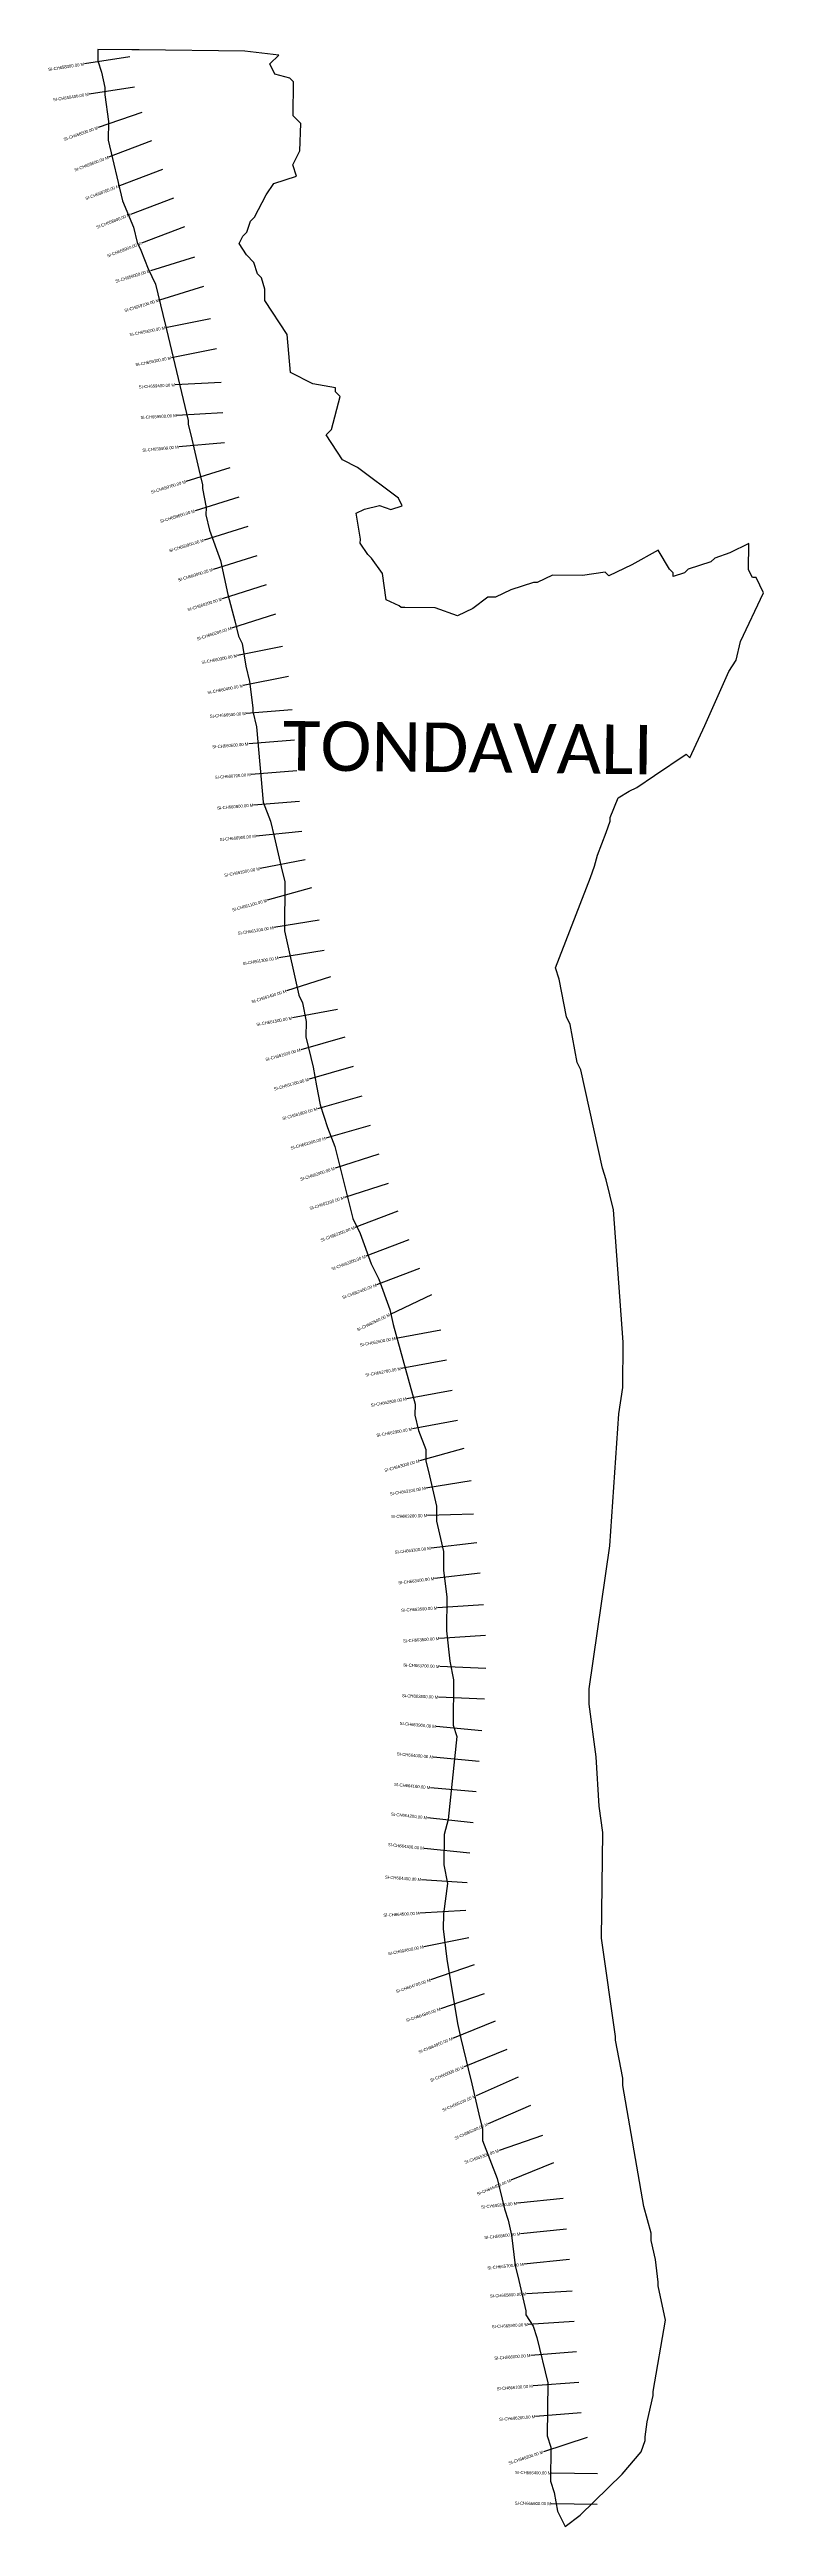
# Model space of a CAD drawing. Header units: metres. Extents: x 333778 to 336107, y 1779248 to 1787327.
import ezdxf
from ezdxf.enums import TextEntityAlignment as Align

# ---------------------------------------------------------------- set-up
doc = ezdxf.new("R2010")
doc.units = ezdxf.units.M
for name, color, linetype in [('CS', 134, 'Continuous'), ('CSMark', 6, 'Continuous'), ('VILLAGE BOUNDRY', 10, 'Continuous'), ('VILLAGE NAME', 250, 'Continuous')]:
    doc.layers.add(name, color=color, linetype=linetype)

msp = doc.modelspace()

# ---------------------------------------------------------------- linework, layer by layer
at = {"layer": 'CS'}
for p, q in [((334040.1, 1787303.7), (333891.9, 1787280.4)), ((334055.6, 1787204.9), (333907.4, 1787181.7)), ((334079, 1787121.8), (333937.2, 1787072.7)), ((334111.3, 1787029.6), (333971.1, 1786976.2)), ((334146.9, 1786936.1), (334006.7, 1786882.8)), ((334182.5, 1786842.7), (334042.3, 1786789.3)), ((334218.1, 1786749.2), (334077.9, 1786695.9)), ((334251.1, 1786649.5), (334107.6, 1786605.8)), ((334280.3, 1786553.9), (334136.8, 1786510.1)), ((334303.7, 1786448.9), (334156.5, 1786420)), ((334323, 1786350.8), (334175.8, 1786321.9)), ((334338.4, 1786241.7), (334188.6, 1786233.4)), ((334343.9, 1786141.8), (334194.1, 1786133.6)), ((334349.6, 1786044.8), (334200.2, 1786031)), ((334366.8, 1785962.6), (334223.4, 1785918.4)), ((334396.2, 1785867), (334252.9, 1785822.9)), ((334425.7, 1785771.5), (334282.3, 1785727.3)), ((334455.1, 1785675.9), (334311.8, 1785631.7)), ((334485, 1785581.2), (334342, 1785535.7)), ((334515.3, 1785485.9), (334372.3, 1785440.4)), ((334538.2, 1785380), (334391.1, 1785350.8)), ((334557.7, 1785281.9), (334410.5, 1785252.7)), ((334569.5, 1785174), (334419.9, 1785161.9)), ((334577.5, 1785074.3), (334428, 1785062.3)), ((334585.6, 1784974.7), (334436, 1784962.6)), ((334593.6, 1784875), (334444.1, 1784862.9)), ((334601.7, 1784776.7), (334452.4, 1784761.9)), ((334612.7, 1784684.2), (334465.4, 1784656)), ((334633.2, 1784592.7), (334488.7, 1784552.5)), ((334658, 1784487.5), (334510, 1784463.4)), ((334674.1, 1784388.8), (334526, 1784364.7)), ((334694.4, 1784302.2), (334551.4, 1784257)), ((334718, 1784195.7), (334570.5, 1784168.5)), ((334741.9, 1784106), (334597.6, 1784065)), ((334769.3, 1784009.8), (334625, 1783968.8)), ((334796.7, 1783913.7), (334652.4, 1783872.6)), ((334824, 1783817.5), (334679.8, 1783776.4)), ((334852.6, 1783724.3), (334709.8, 1783678.4)), ((334883.2, 1783629.1), (334740.4, 1783583.2)), ((334914.9, 1783538.3), (334774.6, 1783485.2)), ((334950.3, 1783444.8), (334810, 1783391.7)), ((334985.7, 1783351.3), (334845.4, 1783298.2)), ((335024.8, 1783265.9), (334889.3, 1783201.6)), ((335055.3, 1783150.6), (334907.8, 1783123.4)), ((335073.4, 1783052.3), (334925.9, 1783025.1)), ((335091.6, 1782954), (334944.1, 1782926.7)), ((335109.7, 1782855.6), (334962.2, 1782828.4)), ((335130.2, 1782764.7), (334985.7, 1782724.4)), ((335154.2, 1782659.3), (335006.2, 1782635.1)), ((335161.5, 1782549.6), (335011.5, 1782545.6)), ((335171.8, 1782457), (335022.8, 1782439.4)), ((335183.5, 1782357.7), (335034.6, 1782340.1)), ((335193.8, 1782254.5), (335044.2, 1782244.4)), ((335200.5, 1782154.7), (335050.9, 1782144.6)), ((335201.3, 1782046.6), (335051.5, 1782053.1)), ((335197, 1781946.6), (335047.1, 1781953.2)), ((335188.9, 1781843.4), (335039.5, 1781857.1)), ((335179.7, 1781743.8), (335030.3, 1781757.5)), ((335170.5, 1781644.2), (335021.2, 1781657.9)), ((335160.1, 1781543.7), (335011, 1781559.5)), ((335149.6, 1781444.2), (335000.4, 1781460.1)), ((335141, 1781347.2), (334991.4, 1781357.9)), ((335136, 1781257), (334986.3, 1781248.6)), ((335146.7, 1781168.2), (334999.5, 1781139.3)), ((335163.4, 1781080.1), (335021.5, 1781031.2)), ((335195.9, 1780985.5), (335054.1, 1780936.7)), ((335232.1, 1780896.7), (335093.2, 1780840.2)), ((335269.8, 1780804.1), (335130.8, 1780747.6)), ((335307, 1780713.3), (335169.6, 1780653.3)), ((335347, 1780621.7), (335209.5, 1780561.7)), ((335386.7, 1780523.4), (335244.8, 1780474.6)), ((335422.1, 1780434.8), (335283.5, 1780377.5)), ((335454, 1780318), (335304.8, 1780302.4)), ((335464.4, 1780218.5), (335315.2, 1780202.9)), ((335474.8, 1780119.1), (335325.6, 1780103.5)), ((335483.7, 1780016.3), (335334, 1780007)), ((335489.9, 1779916.5), (335340.1, 1779907.2)), ((335497.6, 1779818), (335348.1, 1779806.3)), ((335505.4, 1779718.3), (335355.9, 1779706.6)), ((335513.2, 1779618.6), (335363.7, 1779606.9)), ((335531.8, 1779538.7), (335389.3, 1779491.9)), ((335566.3, 1779420.3), (335416.3, 1779422.6)), ((335564.8, 1779320.3), (335414.8, 1779322.6))]:
    msp.add_line(p, q, dxfattribs=at)
at = {"layer": 'VILLAGE BOUNDRY', "flags": 128}
msp.add_lwpolyline([(335511.9, 1783999), (335499.9, 1784023.7), (335476.6, 1784147), (335464.6, 1784171.8), (335441.3, 1784295.2), (335429.4, 1784332.2), (335543.4, 1784626.4), (335556.1, 1784663.2), (335565.7, 1784700), (335594.2, 1784773.5), (335606.9, 1784810.3), (335607.1, 1784822.6), (335633.7, 1784887.1), (335669.6, 1784908.1), (335694.3, 1784920.1), (335752, 1784959.1), (335855.5, 1785029.2), (335867.7, 1785016.7), (335916.1, 1785122.4), (335993.9, 1785298.4), (336018.9, 1785335.1), (336033, 1785396.5), (336107.4, 1785555.7), (336083.4, 1785605.2), (336071.1, 1785605.3), (336059, 1785630.1), (336060, 1785716.2), (335998.1, 1785686.1), (335948.6, 1785668.2), (335936.2, 1785656), (335862.1, 1785632.2), (335849.6, 1785620.1), (335812.6, 1785608.1), (335812.7, 1785620.5), (335800.6, 1785632.9), (335764.3, 1785694.8), (335677.6, 1785646.5), (335603.4, 1785610.4), (335591.2, 1785622.9), (335517.2, 1785611.4), (335418.8, 1785612.4), (335369.3, 1785588.4), (335357, 1785588.5), (335282.9, 1785564.7), (335233.4, 1785540.6), (335208.7, 1785540.9), (335159.1, 1785504.5), (335109.6, 1785480.4), (335036, 1785505.8), (334937.6, 1785506.9), (334925.3, 1785507.1), (334919.2, 1785513.3), (334876.3, 1785532.2), (334864.9, 1785618.5), (334828.6, 1785668.1), (334816.4, 1785680.6), (334792.2, 1785717.7), (334792.3, 1785730.1), (334779.1, 1785815.4), (334805.7, 1785828.4), (334855.1, 1785840.2), (334891.9, 1785827.5), (334928.9, 1785839.4), (334916.9, 1785864.1), (334782.6, 1785964.1), (334733.6, 1785989.2), (334680.4, 1786071), (334697.8, 1786088), (334726, 1786196), (334711.4, 1786211), (334711.5, 1786223.3), (334637.8, 1786236.4), (334564.4, 1786274.1), (334553.4, 1786397.3), (334480.8, 1786508.9), (334481.2, 1786545.8), (334469.3, 1786582.9), (334457.1, 1786595.3), (334445.2, 1786632.4), (334420.9, 1786657.3), (334396.7, 1786694.5), (334409.2, 1786718.9), (334421.7, 1786731.1), (334434.4, 1786767.9), (334446.8, 1786780.1), (334484.5, 1786853.5), (334509.6, 1786890.2), (334583.7, 1786914), (334571.8, 1786951), (334595.2, 1786996.6), (334597.9, 1787086.2), (334573.5, 1787111), (334574.7, 1787221.8), (334562.6, 1787234.2), (334513.5, 1787247.1), (334497.4, 1787280.1), (334526.4, 1787308.5), (334415.8, 1787322), (334071.2, 1787325.8), (334058.9, 1787325.9), (334046.6, 1787326), (333935.8, 1787327.2), (333935.4, 1787290.3), (333947.3, 1787253.3), (333959.1, 1787203.9), (333958.9, 1787179.3), (333970.2, 1787093), (333969.5, 1787031.5), (334016.6, 1786834), (334052.6, 1786747.5), (334064.4, 1786698.1), (334076.4, 1786673.4), (334100.3, 1786611.6), (334124.4, 1786562), (334147.9, 1786463.3), (334159.7, 1786414), (334230.3, 1786117.8), (334230.2, 1786105.5), (334242, 1786056.1), (334265.5, 1785957.4), (334277.3, 1785908), (334277.2, 1785895.7), (334288.8, 1785834), (334288.5, 1785809.4), (334300.3, 1785760), (334336.1, 1785661.2), (334359.5, 1785550.2), (334383.2, 1785463.7), (334395, 1785414.4), (334407, 1785389.6), (334418.5, 1785315.6), (334430.3, 1785266.3), (334441.7, 1785180), (334441.5, 1785167.7), (334453.3, 1785118.3), (334475.2, 1784871.9), (334499.1, 1784810.1), (334510.9, 1784760.8), (334534.5, 1784662), (334546.2, 1784612.6), (334544.5, 1784452.6), (334591.4, 1784242.9), (334603.5, 1784218.1), (334615.1, 1784156.5), (334614.6, 1784107.2), (334638.1, 1784008.5), (334649.7, 1783946.8), (334661.4, 1783885.2), (334685.2, 1783811.1), (334709.1, 1783749.2), (334768.1, 1783514.7), (334792.2, 1783465.2), (334828, 1783366.4), (334852.1, 1783316.9), (334888, 1783218), (334899.7, 1783168.7), (334970.7, 1782909.4), (334970.3, 1782872.5), (334982.1, 1782823.1), (335006.1, 1782761.3), (335005.6, 1782724.4), (335017.4, 1782675), (335041, 1782576.3), (335040.4, 1782527.1), (335064, 1782428.3), (335063.3, 1782366.8), (335074.6, 1782280.5), (335073.4, 1782169.7), (335084.7, 1782071.1), (335096.3, 1782009.5), (335094.7, 1781861.8), (335106.6, 1781824.7), (335079, 1781554.3), (335066.2, 1781505.1), (335065.1, 1781406.7), (335076.8, 1781345), (335063.4, 1781246.7), (335062.8, 1781197.5), (335074.1, 1781098.9), (335108.7, 1780889.2), (335120.5, 1780839.9), (335144, 1780741.2), (335155.8, 1780691.8), (335179.3, 1780593.1), (335191.1, 1780543.7), (335190.7, 1780506.8), (335238.6, 1780383.2), (335262.1, 1780284.4), (335274, 1780247.4), (335285.8, 1780198), (335297, 1780099.4), (335308.8, 1780050.1), (335332.3, 1779951.3), (335332.2, 1779939), (335356.4, 1779901.9), (335368.3, 1779864.8), (335403.6, 1779716.7), (335401.7, 1779544.4), (335413.6, 1779507.3), (335412.4, 1779396.6), (335424.3, 1779359.5), (335436, 1779297.9), (335460, 1779248.3), (335509.7, 1779284.7), (335646.5, 1779418.6), (335708.9, 1779491.8), (335721.6, 1779528.6), (335721.7, 1779540.9), (335728.4, 1779590.1), (335747.8, 1779676), (335747.9, 1779688.3), (335787.4, 1779921.7), (335764, 1780032.8), (335764.2, 1780045.1), (335755.7, 1780119.1), (335741, 1780180.7), (335741.3, 1780205.4), (335717.6, 1780291.8), (335648.1, 1780686.4), (335648.3, 1780711), (335625.1, 1780834.4), (335625.2, 1780846.7), (335579.5, 1781167.2), (335583.2, 1781511.8), (335571.8, 1781598.1), (335561.3, 1781758.2), (335538.6, 1781930.8), (335539.1, 1781980), (335605.7, 1782447), (335635.1, 1782877.5), (335648.3, 1782963.5), (335649.9, 1783111.2), (335617.7, 1783542.4), (335594.2, 1783641.1), (335582.3, 1783678.2)], close=True, dxfattribs=at)

# ---------------------------------------------------------------- texts
at = {"layer": 'CSMark'}
for s, rotation, p in [('SI-CH658300.00 M', 8.9213, (333890.9, 1787280.3)), ('SI-CH658400.00 M', 8.9213, (333906.4, 1787181.5)), ('SI-CH658500.00 M', 19.09869, (333936.3, 1787072.4)), ('SI-CH658600.00 M', 20.8502, (333970.2, 1786975.9)), ('SI-CH658700.00 M', 20.8502, (334005.8, 1786882.4)), ('SI-CH658800.00 M', 20.8502, (334041.4, 1786789)), ('SI-CH658900.00 M', 20.8502, (334077, 1786695.5)), ('SI-CH659000.00 M', 16.96555, (334106.7, 1786605.5)), ('SI-CH659100.00 M', 16.96555, (334135.8, 1786509.8)), ('SI-CH659200.00 M', 11.10852, (334155.5, 1786419.8)), ('SI-CH659300.00 M', 11.10852, (334174.8, 1786321.7)), ('SI-CH659400.00 M', 3.15657, (334187.6, 1786233.4)), ('SI-CH659500.00 M', 3.15657, (334193.1, 1786133.5)), ('SI-CH659600.00 M', 5.2509, (334199.2, 1786030.9)), ('SI-CH659700.00 M', 17.12241, (334222.5, 1785918.1)), ('SI-CH659800.00 M', 17.12241, (334251.9, 1785822.6)), ('SI-CH659900.00 M', 17.12241, (334281.4, 1785727)), ('SI-CH660000.00 M', 17.12241, (334310.8, 1785631.4)), ('SI-CH660100.00 M', 17.63431, (334341.1, 1785535.4)), ('SI-CH660200.00 M', 17.63431, (334371.4, 1785440.1)), ('SI-CH660300.00 M', 11.23692, (334390.1, 1785350.6)), ('SI-CH660400.00 M', 11.23692, (334409.6, 1785252.5)), ('SI-CH660500.00 M', 4.61756, (334419, 1785161.9)), ('SI-CH660600.00 M', 4.61756, (334427, 1785062.2)), ('SI-CH660700.00 M', 4.61756, (334435.1, 1784962.5)), ('SI-CH660800.00 M', 4.61756, (334443.1, 1784862.8)), ('SI-CH660900.00 M', 5.68531, (334451.4, 1784761.8)), ('SI-CH661000.00 M', 10.85671, (334464.4, 1784655.8)), ('SI-CH661100.00 M', 15.54023, (334487.7, 1784552.2)), ('SI-CH661200.00 M', 9.24091, (334509, 1784463.2)), ('SI-CH661300.00 M', 9.24091, (334525, 1784364.5)), ('SI-CH661400.00 M', 17.54188, (334550.4, 1784256.7)), ('SI-CH661500.00 M', 10.45766, (334569.6, 1784168.3)), ('SI-CH661600.00 M', 15.8864, (334596.7, 1784064.7)), ('SI-CH661700.00 M', 15.8864, (334624, 1783968.5)), ('SI-CH661800.00 M', 15.8864, (334651.4, 1783872.3)), ('SI-CH661900.00 M', 15.8864, (334678.8, 1783776.1)), ('SI-CH662000.00 M', 17.84665, (334708.8, 1783678.1)), ('SI-CH662100.00 M', 17.84665, (334739.5, 1783582.9)), ('SI-CH662200.00 M', 20.73207, (334773.7, 1783484.9)), ('SI-CH662300.00 M', 20.73207, (334809.1, 1783391.3)), ('SI-CH662400.00 M', 20.73207, (334844.5, 1783297.8)), ('SI-CH662500.00 M', 25.3851, (334888.4, 1783201.2)), ('SI-CH662600.00 M', 10.46239, (334906.8, 1783123.2)), ('SI-CH662700.00 M', 10.46239, (334924.9, 1783024.9)), ('SI-CH662800.00 M', 10.46239, (334943.1, 1782926.5)), ('SI-CH662900.00 M', 10.46239, (334961.2, 1782828.2)), ('SI-CH663000.00 M', 15.56694, (334984.7, 1782724.1)), ('SI-CH663100.00 M', 9.31483, (335005.2, 1782634.9)), ('SI-CH663200.00 M', 1.5393, (335010.5, 1782545.5)), ('SI-CH663300.00 M', 6.74248, (335021.8, 1782439.3)), ('SI-CH663400.00 M', 6.74248, (335033.6, 1782340)), ('SI-CH663500.00 M', 3.8611, (335043.2, 1782244.3)), ('SI-CH663600.00 M', 3.8611, (335049.9, 1782144.5)), ('SI-CH663700.00 M', 357.51415, (335050.5, 1782053.1)), ('SI-CH663800.00 M', 357.51415, (335046.1, 1781953.2)), ('SI-CH663900.00 M', 354.74424, (335038.5, 1781857.2)), ('SI-CH664000.00 M', 354.74424, (335029.3, 1781757.6)), ('SI-CH664100.00 M', 354.74424, (335020.2, 1781658)), ('SI-CH664200.00 M', 353.93758, (335010, 1781559.6)), ('SI-CH664300.00 M', 353.93758, (334999.4, 1781460.2)), ('SI-CH664400.00 M', 355.88528, (334990.4, 1781358)), ('SI-CH664500.00 M', 3.18136, (334985.3, 1781248.6)), ('SI-CH664600.00 M', 11.09148, (334998.5, 1781139.1)), ('SI-CH664700.00 M', 19.00393, (335020.6, 1781030.9)), ('SI-CH664800.00 M', 19.00393, (335053.2, 1780936.4)), ('SI-CH664900.00 M', 22.13884, (335092.2, 1780839.8)), ('SI-CH665000.00 M', 22.13884, (335129.9, 1780747.2)), ('SI-CH665100.00 M', 23.56704, (335168.6, 1780652.9)), ('SI-CH665200.00 M', 23.56704, (335208.6, 1780561.3)), ('SI-CH665300.00 M', 18.98367, (335243.9, 1780474.3)), ('SI-CH665400.00 M', 22.45102, (335282.6, 1780377.2)), ('SI-CH665500.00 M', 5.97236, (335303.8, 1780302.3)), ('SI-CH665600.00 M', 5.97236, (335314.2, 1780202.8)), ('SI-CH665700.00 M', 5.97236, (335324.6, 1780103.4)), ('SI-CH665800.00 M', 3.54859, (335333, 1780006.9)), ('SI-CH665900.00 M', 3.54859, (335339.2, 1779907.1)), ('SI-CH666000.00 M', 4.48782, (335347.1, 1779806.2)), ('SI-CH666100.00 M', 4.48782, (335354.9, 1779706.5)), ('SI-CH666200.00 M', 4.48782, (335362.7, 1779606.8)), ('SI-CH666300.00 M', 18.21421, (335388.3, 1779491.5)), ('SI-CH666400.00 M', 359.14002, (335415.3, 1779422.6)), ('SI-CH666500.00 M', 359.14002, (335413.8, 1779322.6))]:
    msp.add_text(s, height=10, rotation=rotation, dxfattribs=at).set_placement(p, align=Align.MIDDLE_RIGHT)
at = {"layer": 'VILLAGE NAME', "insert": (334540.7, 1785137.4), "char_height": 161.109, "attachment_point": 1, "rotation": 359.37415}
msp.add_mtext_dynamic_manual_height_columns('{\\fCalibri|b0|i0|c0|p34;TONDAVALI}', width=1589.786, gutter_width=805.5, heights=[0], dxfattribs=at)

doc.saveas('drawing.dxf')
